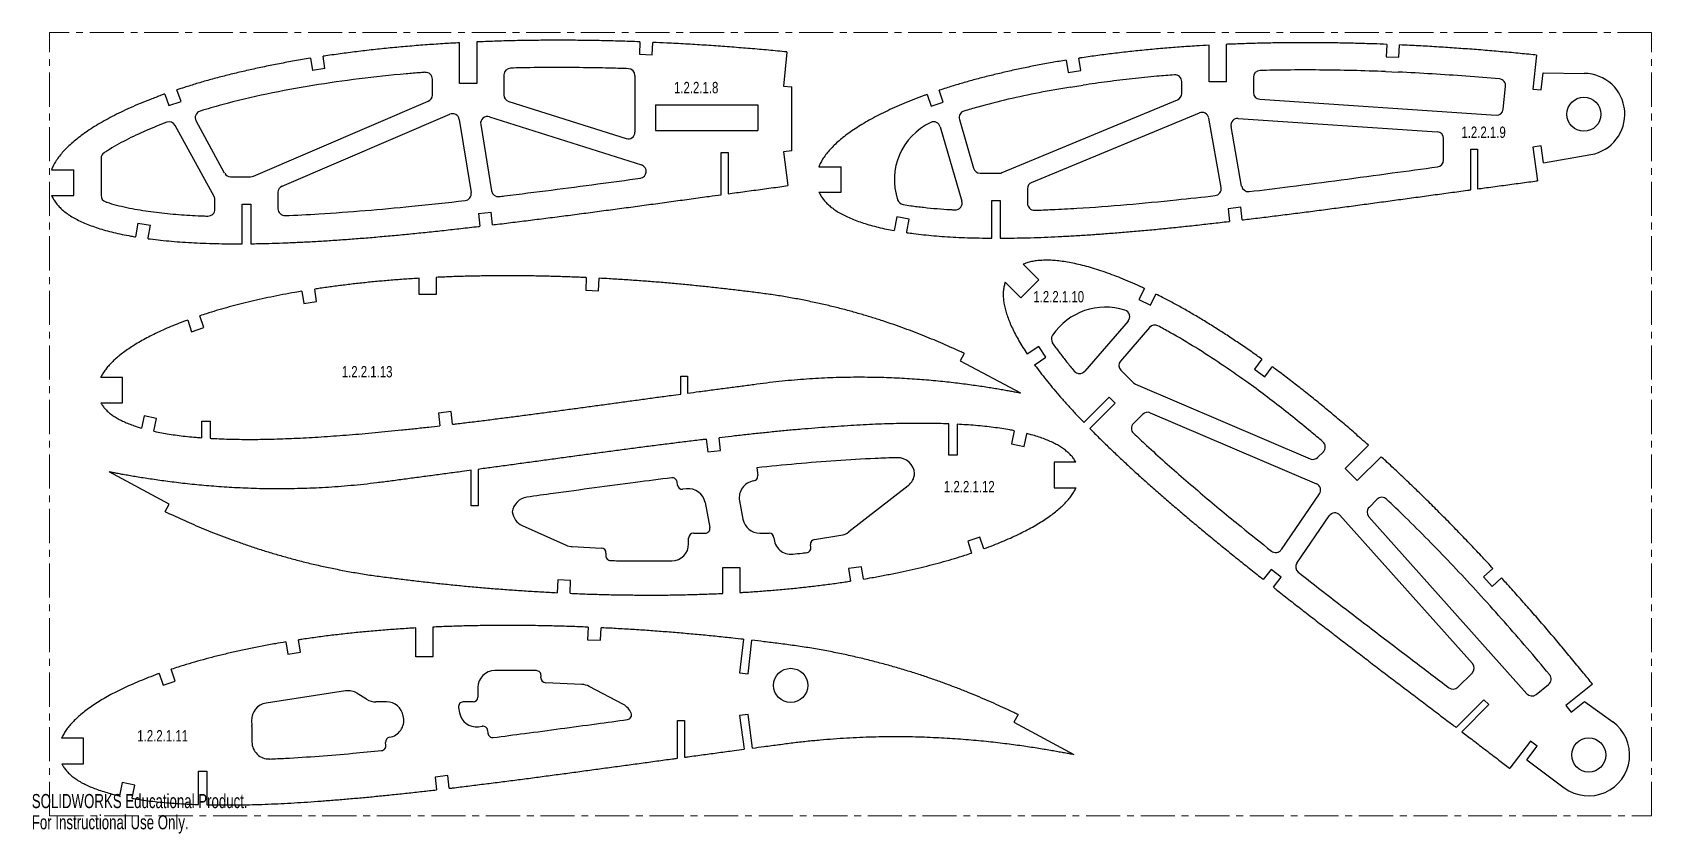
# Model space of a CAD drawing. Header units: inches. Extents: x 0 to 23.8, y 0 to 11.8.
import ezdxf

# ---------------------------------------------------------------- set-up
doc = ezdxf.new("R2010")
doc.units = ezdxf.units.IN
doc.header["$MEASUREMENT"] = 0
doc.linetypes.add('CENTERX2', pattern=[0.8, 0.5, -0.1, 0.1, -0.1])
doc.layers.add('PART_NAMES', color=1, linetype='Continuous')
doc.styles.add('SLDTEXTSTYLE0', font='TXT', dxfattribs={"width": 0.75})
doc.styles.add('SLDTEXTSTYLE1', font='TXT', dxfattribs={"width": 0.7})

msp = doc.modelspace()

# ---------------------------------------------------------------- texts
at = {"color": 7, "linetype": 'Continuous', "char_height": 0.2076, "attachment_point": 1, "style": 'SLDTEXTSTYLE1'}
for s, insert in [('SOLIDWORKS Educational Product.', (0, 0.579)), ('For Instructional Use Only.', (0, 0.268))]:
    msp.add_mtext(s, dxfattribs=dict(at, insert=insert))
at = {"layer": 'PART_NAMES', "char_height": 0.1667, "attachment_point": 1, "style": 'SLDTEXTSTYLE0'}
for s, insert in [('1.2.2.1.8', (9.416, 11.024)), ('1.2.2.1.9', (20.961, 10.369)), ('1.2.2.1.10', (14.685, 7.956)), ('1.2.2.1.13', (4.545, 6.856)), ('1.2.2.1.12', (13.374, 5.17)), ('1.2.2.1.11', (1.547, 1.516))]:
    msp.add_mtext(s, dxfattribs=dict(at, insert=insert))

# ---------------------------------------------------------------- linework, layer by layer
at = {"color": 7, "linetype": 'CENTERX2', "lineweight": 18}
for p, q in [((0.259, 0.259), (0.259, 11.75)), ((23.75, 11.75), (0.259, 11.75)), ((23.75, 0.259), (23.75, 11.75)), ((0.259, 0.259), (23.75, 0.259))]:
    msp.add_line(p, q, dxfattribs=at)
at = {"color": 7, "linetype": 'Continuous', "lineweight": 25}
for p, q in [((4.299, 11.218), (4.272, 11.399)), ((6.273, 11.002), (6.273, 11.597)), ((6.523, 11.609), (6.523, 11.002)), ((8.916, 11.611), (8.908, 11.428)), ((8.908, 11.428), (9.096, 11.42)), ((9.096, 11.42), (9.104, 11.603)), ((11.069, 11.46), (11.02, 10.962)), ((11.069, 11.46), (11.069, 11.463)), ((17.261, 11.024), (17.261, 11.561)), ((17.511, 11.574), (17.511, 11.024)), ((19.866, 11.574), (19.858, 11.392)), ((20.045, 11.384), (20.054, 11.566)), ((22.06, 11.416), (22.008, 10.919)), ((22.06, 11.416), (22.06, 11.417)), ((4.085, 11.37), (4.114, 11.19)), ((4.299, 11.218), (4.114, 11.19)), ((15.167, 11.342), (15.196, 11.162)), ((15.196, 11.162), (15.382, 11.19)), ((15.382, 11.19), (15.354, 11.371)), ((19.85, 11.175), (20.036, 11.167)), ((19.858, 11.392), (20.045, 11.384)), ((5.873, 10.831), (5.873, 11.064)), ((6.523, 11.002), (6.273, 11.002)), ((6.923, 11.126), (6.923, 10.833)), ((8.844, 11.117), (8.844, 10.287)), ((11.02, 10.962), (11.144, 10.95)), ((11.144, 10.014), (11.144, 10.95)), ((15.232, 10.947), (15.414, 10.976)), ((16.861, 10.853), (16.861, 11.027)), ((17.511, 11.024), (17.261, 11.024)), ((17.911, 11.091), (17.911, 10.868)), ((21.575, 10.624), (21.61, 10.957)), ((22.132, 10.906), (22.159, 11.155)), ((22.159, 11.155), (22.763, 11.149)), ((1.952, 10.846), (2.01, 10.675)), ((2.01, 10.675), (2.188, 10.735)), ((2.188, 10.735), (2.129, 10.907)), ((3.249, 9.64), (5.812, 10.739)), ((6.993, 10.737), (8.714, 10.191)), ((9.144, 10.686), (10.644, 10.686)), ((9.144, 10.686), (9.144, 10.311)), ((10.644, 10.686), (10.644, 10.311)), ((13.127, 10.839), (13.185, 10.668)), ((13.185, 10.668), (13.362, 10.728)), ((13.362, 10.728), (13.304, 10.9)), ((14.226, 9.693), (16.799, 10.761)), ((18.004, 10.768), (21.469, 10.534)), ((22.008, 10.919), (22.132, 10.906)), ((2.828, 9.684), (2.408, 10.452)), ((3.671, 9.495), (6.129, 10.549)), ((6.267, 10.473), (6.442, 9.399)), ((6.712, 10.512), (8.939, 9.805)), ((13.601, 10.472), (13.809, 9.757)), ((14.66, 9.549), (17.12, 10.569)), ((17.439, 9.473), (17.257, 10.494)), ((17.689, 10.489), (20.605, 10.292)), ((2.673, 9.341), (2.103, 10.385)), ((6.583, 10.401), (6.741, 9.425)), ((9.144, 10.311), (10.644, 10.311)), ((13.319, 10.366), (13.637, 9.275)), ((17.739, 9.496), (17.584, 10.371)), ((10.11, 9.986), (10.21, 9.986)), ((10.11, 9.369), (10.11, 9.986)), ((10.21, 9.986), (10.21, 9.382)), ((11.144, 10.014), (11.02, 9.997)), ((11.02, 9.997), (11.087, 9.502)), ((20.699, 9.877), (20.699, 10.192)), ((21.099, 10.036), (21.199, 10.036)), ((21.099, 9.441), (21.099, 10.036)), ((21.199, 10.036), (21.199, 9.454)), ((22.132, 10.084), (22.008, 10.068)), ((22.008, 10.068), (22.075, 9.573)), ((22.165, 9.837), (22.132, 10.084)), ((1.015, 9.9), (1.015, 9.358)), ((11.54, 9.78), (11.866, 9.78)), ((11.866, 9.405), (11.866, 9.78)), ((22.165, 9.837), (22.861, 9.958)), ((0.288, 9.733), (0.615, 9.733)), ((0.615, 9.358), (0.615, 9.733)), ((2.916, 9.632), (3.209, 9.632)), ((11.087, 9.502), (11.087, 9.502)), ((13.905, 9.685), (14.187, 9.685)), ((0.289, 9.358), (0.615, 9.358)), ((2.685, 9.156), (2.685, 9.293)), ((3.61, 9.403), (3.61, 9.163)), ((11.542, 9.405), (11.866, 9.405)), ((14.074, 9.285), (14.199, 9.285)), ((14.074, 8.732), (14.074, 9.285)), ((14.199, 9.285), (14.199, 8.731)), ((14.599, 9.456), (14.599, 9.241)), ((3.085, 9.232), (3.21, 9.232)), ((3.085, 8.649), (3.085, 9.232)), ((3.21, 9.232), (3.21, 8.65)), ((6.549, 9.091), (6.735, 9.113)), ((6.549, 9.091), (6.57, 8.906)), ((6.757, 8.928), (6.735, 9.113)), ((12.681, 9.043), (12.645, 8.842)), ((12.865, 9.011), (12.681, 9.043)), ((12.774, 9.227), (12.887, 9.208)), ((17.725, 9.184), (17.539, 9.162)), ((17.539, 9.162), (17.56, 8.977)), ((17.747, 8.999), (17.725, 9.184)), ((1.555, 8.953), (1.521, 8.75)), ((1.555, 8.953), (1.74, 8.922)), ((1.708, 8.734), (1.74, 8.922)), ((12.83, 8.812), (12.832, 8.822)), ((12.832, 8.822), (12.865, 9.011)), ((1.706, 8.723), (1.708, 8.734)), ((14.537, 8.35), (14.766, 8.121)), ((5.679, 7.903), (5.679, 8.143)), ((5.929, 8.156), (5.929, 7.903)), ((8.13, 8.153), (8.122, 7.97)), ((8.309, 7.96), (8.318, 8.144)), ((14.273, 8.084), (14.501, 7.856)), ((14.501, 7.856), (14.766, 8.121)), ((3.96, 7.953), (3.99, 7.773)), ((4.176, 7.802), (4.148, 7.984)), ((5.929, 7.903), (5.679, 7.903)), ((8.122, 7.97), (8.309, 7.96)), ((16.314, 7.993), (16.233, 7.831)), ((16.401, 7.748), (16.483, 7.912)), ((3.99, 7.773), (4.176, 7.802)), ((16.233, 7.831), (16.401, 7.748)), ((2.287, 7.53), (2.344, 7.359)), ((2.344, 7.359), (2.522, 7.419)), ((2.522, 7.419), (2.464, 7.592)), ((16.073, 7.516), (15.438, 6.78)), ((16.389, 7.423), (15.963, 6.929)), ((14.764, 7.142), (14.596, 7.028)), ((14.869, 6.988), (14.764, 7.142)), ((15.027, 7.109), (14.967, 7.195)), ((13.672, 7.041), (13.613, 6.93)), ((13.613, 6.93), (14.497, 6.462)), ((14.711, 6.88), (14.869, 6.988)), ((18.034, 6.958), (17.927, 6.809)), ((1.329, 6.689), (1.01, 6.689)), ((1.329, 6.314), (1.329, 6.689)), ((9.516, 6.709), (9.616, 6.709)), ((9.516, 6.444), (9.516, 6.709)), ((9.616, 6.709), (9.616, 6.458)), ((14.703, 6.874), (14.711, 6.88)), ((15.968, 6.793), (16.151, 6.61)), ((17.927, 6.809), (18.078, 6.698)), ((18.078, 6.698), (18.187, 6.846)), ((16.183, 6.589), (18.743, 5.494)), ((17.95, 6.524), (17.801, 6.633)), ((1.014, 6.314), (1.329, 6.314)), ((6.149, 6.188), (5.963, 6.165)), ((6.171, 6.002), (6.149, 6.188)), ((15.426, 6.029), (15.796, 6.4)), ((15.884, 6.311), (15.513, 5.94)), ((15.796, 6.4), (15.884, 6.311)), ((1.647, 6.126), (1.607, 5.946)), ((1.83, 6.086), (1.647, 6.126)), ((1.789, 5.9), (1.83, 6.086)), ((2.491, 6.046), (2.616, 6.046)), ((2.491, 5.804), (2.491, 6.046)), ((2.616, 6.046), (2.616, 5.796)), ((5.963, 6.165), (5.985, 5.98)), ((13.444, 5.547), (13.444, 6.007)), ((13.569, 6.002), (13.569, 5.547)), ((16.288, 6.149), (16.153, 6.014)), ((16.398, 6.17), (18.836, 5.128)), ((9.89, 5.782), (9.89, 5.782)), ((9.89, 5.782), (9.912, 5.596)), ((10.099, 5.618), (10.077, 5.804)), ((10.077, 5.804), (10.077, 5.804)), ((14.405, 5.904), (14.366, 5.715)), ((14.366, 5.715), (14.549, 5.677)), ((14.406, 5.907), (14.405, 5.904)), ((14.549, 5.677), (14.587, 5.86)), ((14.587, 5.86), (14.589, 5.866)), ((9.912, 5.596), (10.099, 5.618)), ((13.569, 5.547), (13.444, 5.547)), ((18.853, 5.515), (18.937, 5.598)), ((19.257, 5.353), (19.598, 5.694)), ((19.784, 5.526), (19.434, 5.176)), ((2.014, 4.831), (1.133, 5.303)), ((6.444, 4.805), (6.444, 5.327)), ((6.544, 5.34), (6.544, 4.805)), ((10.631, 5.363), (10.645, 5.249)), ((15.308, 5.446), (14.99, 5.446)), ((14.99, 5.446), (14.99, 5.071)), ((19.434, 5.176), (19.257, 5.353)), ((9.467, 5.11), (9.461, 5.155)), ((9.598, 5.055), (9.544, 5.048)), ((12.848, 5.1), (11.98, 4.423)), ((14.99, 5.071), (15.311, 5.071)), ((1.955, 4.721), (2.014, 4.831)), ((6.544, 4.805), (6.444, 4.805)), ((9.874, 4.852), (9.941, 4.486)), ((10.377, 4.879), (10.427, 4.608)), ((18.321, 4.164), (18.879, 4.979)), ((19.725, 4.902), (19.607, 4.783)), ((7.192, 4.517), (7.835, 4.229)), ((18.549, 3.966), (19.023, 4.659)), ((19.18, 4.669), (21.123, 2.491)), ((19.603, 4.646), (21.919, 2.049)), ((9.631, 4.248), (9.631, 4.333)), ((9.701, 4.403), (9.872, 4.403)), ((10.673, 4.403), (10.812, 4.403)), ((11.477, 4.313), (11.864, 4.373)), ((13.899, 4.347), (13.722, 4.287)), ((13.722, 4.287), (13.78, 4.113)), ((13.957, 4.175), (13.899, 4.347)), ((7.925, 4.207), (8.352, 4.186)), ((8.419, 4.113), (8.417, 4.076)), ((11.423, 4.2), (11.418, 4.233)), ((10.131, 3.903), (10.381, 3.903)), ((10.131, 3.521), (10.131, 3.903)), ((10.381, 3.903), (10.381, 3.534)), ((12.163, 3.913), (11.977, 3.884)), ((11.977, 3.884), (12.006, 3.701)), ((12.193, 3.731), (12.163, 3.913)), ((18.172, 3.873), (18.056, 3.726)), ((18.32, 3.757), (18.172, 3.873)), ((21.422, 3.888), (21.285, 3.763)), ((7.713, 3.718), (7.704, 3.531)), ((7.9, 3.708), (7.713, 3.718)), ((7.892, 3.522), (7.9, 3.708)), ((18.204, 3.61), (18.32, 3.757)), ((21.128, 3.617), (21.253, 3.48)), ((21.285, 3.763), (21.412, 3.624)), ((21.412, 3.624), (21.549, 3.749)), ((5.631, 2.589), (5.631, 3.014)), ((5.881, 3.027), (5.881, 2.589)), ((8.158, 3.026), (8.15, 2.842)), ((8.338, 2.833), (8.347, 3.017)), ((3.725, 2.809), (3.755, 2.629)), ((3.755, 2.629), (3.94, 2.657)), ((3.94, 2.657), (3.912, 2.839)), ((8.15, 2.842), (8.338, 2.833)), ((10.433, 2.848), (10.377, 2.354)), ((10.502, 2.341), (10.559, 2.833)), ((2.104, 2.235), (2.046, 2.408)), ((5.881, 2.589), (5.631, 2.589)), ((1.869, 2.346), (1.926, 2.175)), ((1.926, 2.175), (2.104, 2.235)), ((6.541, 2.14), (6.541, 1.999)), ((7.466, 2.284), (7.467, 2.315)), ((8.066, 2.185), (7.532, 2.211)), ((8.675, 1.89), (8.17, 2.157)), ((10.377, 2.354), (10.502, 2.341)), ((20.911, 2.145), (21.119, 2.353)), ((22.056, 2.038), (22.24, 2.186)), ((22.883, 2.19), (22.493, 1.876)), ((22.883, 2.19), (22.883, 2.19)), ((4.6, 2.091), (3.435, 1.913)), ((4.909, 1.968), (4.771, 2.055)), ((5.201, 1.929), (5.043, 1.929)), ((6.471, 1.929), (6.327, 1.929)), ((20.885, 1.554), (21.292, 1.961)), ((21.292, 1.961), (21.363, 1.89)), ((22.572, 1.779), (22.767, 1.935)), ((22.767, 1.935), (23.179, 1.637)), ((5.451, 1.701), (5.447, 1.723)), ((6.258, 1.847), (6.272, 1.771)), ((10.502, 1.747), (10.378, 1.731)), ((10.378, 1.731), (10.444, 1.236)), ((10.568, 1.252), (10.502, 1.747)), ((14.46, 1.743), (14.4, 1.633)), ((21.363, 1.89), (20.965, 1.492)), ((22.493, 1.876), (22.572, 1.779)), ((3.223, 1.65), (3.228, 1.582)), ((3.228, 1.567), (3.228, 1.342)), ((6.547, 1.566), (6.606, 1.573)), ((6.684, 1.511), (6.689, 1.469)), ((9.468, 1.659), (9.568, 1.659)), ((9.468, 1.104), (9.468, 1.659)), ((9.568, 1.659), (9.568, 1.118)), ((14.4, 1.633), (15.28, 1.159)), ((0.76, 1.397), (0.437, 1.397)), ((0.76, 1.022), (0.76, 1.397)), ((5.193, 1.294), (5.188, 1.334)), ((21.972, 1.354), (21.669, 0.957)), ((21.92, 1.08), (22.071, 1.278)), ((22.071, 1.278), (21.972, 1.354)), ((0.44, 1.022), (0.76, 1.022)), ((21.668, 0.957), (21.669, 0.957)), ((21.92, 1.08), (22.469, 0.67)), ((1.325, 0.747), (1.287, 0.552)), ((1.509, 0.71), (1.325, 0.747)), ((2.443, 0.914), (2.568, 0.914)), ((2.443, 0.424), (2.443, 0.914)), ((2.568, 0.914), (2.568, 0.421)), ((6.098, 0.848), (5.912, 0.826)), ((5.912, 0.826), (5.933, 0.64)), ((6.12, 0.662), (6.098, 0.848)), ((1.47, 0.515), (1.472, 0.522)), ((1.472, 0.522), (1.509, 0.71))]:
    msp.add_line(p, q, dxfattribs=at)
for centre in [(22.757, 10.549), (11.127, 2.172), (22.828, 1.151)]:
    msp.add_circle(centre, 0.25, dxfattribs=at)
for centre, radius, start, end in [((5.773, 11.064), 0.1, 0, 94.3501), ((7.023, 11.126), 0.1, 91.4241, 180), ((8.744, 11.117), 0.1, 0, 88.0838), ((18.011, 11.091), 0.1, 91.4078, 180), ((19.846, 11.075), 0.1, 87.5699, 87.7376), ((20.031, 11.067), 0.1, 87.4034, 87.5699), ((15.247, 10.849), 0.1, 98.9164, 99.2498), ((15.429, 10.877), 0.1, 98.5864, 98.9164), ((16.761, 11.027), 0.1, 0, 94.4715), ((21.51, 10.967), 0.1, 354.0757, 84.9246), ((22.757, 10.549), 0.6, 279.922, 89.4734), ((5.773, 10.831), 0.1, 293.2145, 0), ((7.023, 10.833), 0.1, 180, 252.3986), ((16.761, 10.853), 0.1, 292.5326, 0), ((18.011, 10.868), 0.1, 180, 266.1433), ((2.496, 10.5), 0.1, 106.9846, 208.6534), ((6.168, 10.457), 0.1, 9.2411, 113.2145), ((6.681, 10.417), 0.1, 72.3986, 189.2411), ((13.697, 10.5), 0.1, 106.7599, 196.2499), ((17.158, 10.477), 0.1, 10.1017, 112.5326), ((17.682, 10.389), 0.1, 86.1433, 190.1017), ((21.476, 10.634), 0.1, 266.1433, 354.0757), ((2.015, 10.337), 0.1, 28.6534, 110.5308), ((8.744, 10.287), 0.1, 252.3986, 0), ((13.575, 9.589), 0.928, 115.1478, 198.5542), ((13.223, 10.338), 0.1, 16.2499, 115.1478), ((20.599, 10.192), 0.1, 0, 86.1433), ((1.115, 9.9), 0.1, 123.6044, 180), ((8.909, 9.71), 0.1, 277.7078, 72.3986), ((13.905, 9.785), 0.1, 196.2499, 270), ((20.599, 9.877), 0.1, 277.7726, 0), ((2.916, 9.732), 0.1, 208.6534, 270), ((3.209, 9.732), 0.1, 270, 293.2145), ((14.187, 9.785), 0.1, 270, 292.5326), ((14.699, 9.456), 0.1, 112.5326, 180), ((1.115, 9.358), 0.1, 180, 251.8745), ((2.585, 9.293), 0.1, 0, 28.6534), ((3.71, 9.403), 0.1, 113.2145, 180), ((6.343, 9.383), 0.1, 276.5159, 9.2411), ((6.84, 9.441), 0.1, 189.2411, 276.9015), ((12.79, 9.325), 0.1, 198.5542, 260.7898), ((13.541, 9.247), 0.1, 266.9391, 16.2499), ((17.34, 9.455), 0.1, 276.5074, 10.1017), ((17.838, 9.514), 0.1, 190.1017, 276.9072), ((2.585, 9.156), 0.1, 268.0807, 0), ((3.71, 9.163), 0.1, 180, 272.2376), ((14.699, 9.241), 0.1, 180, 271.8749), ((15.744, 6.781), 0.939, 72.413, 145.8484), ((15.998, 7.582), 0.1, 319.2106, 72.413), ((16.465, 7.358), 0.1, 61.8131, 139.2106), ((15.049, 7.253), 0.1, 145.8484, 214.8592), ((16.039, 6.864), 0.1, 139.2106, 225), ((15.362, 6.845), 0.1, 220.0265, 319.2106), ((16.222, 6.681), 0.1, 225, 246.8439), ((17.742, 6.552), 0.1, 53.9821, 54.3312), ((17.891, 6.444), 0.1, 53.6369, 53.9821), ((16.359, 6.078), 0.1, 66.8439, 135), ((16.223, 5.943), 0.1, 135, 226.4354), ((18.866, 5.669), 0.1, 315, 49.6241), ((12.694, 5.261), 0.25, 4.1146, 91.3699), ((18.783, 5.586), 0.1, 246.8439, 315), ((10.575, 5.241), 0.07, 278.583, 6.6053), ((12.694, 5.297), 0.25, 307.9617, 355.8854), ((9.392, 5.147), 0.07, 6.7736, 97.1972), ((9.536, 5.118), 0.07, 186.7736, 276.7736), ((9.628, 4.807), 0.25, 10.4287, 96.7736), ((10.623, 4.925), 0.25, 98.583, 190.4287), ((18.797, 5.036), 0.1, 325.5897, 66.8439), ((7.294, 4.686), 0.25, 97.7745, 173.16), ((19.677, 4.713), 0.1, 135, 221.7273), ((19.796, 4.831), 0.1, 46.4132, 135), ((7.294, 4.745), 0.25, 186.84, 245.883), ((10.673, 4.653), 0.25, 190.4287, 270), ((19.106, 4.602), 0.1, 41.7273, 145.5897), ((9.701, 4.333), 0.07, 90, 180), ((9.872, 4.473), 0.07, 270, 10.4287), ((10.812, 4.333), 0.07, 2.2568, 90), ((11.131, 4.346), 0.25, 182.2568, 275.8568), ((11.487, 4.244), 0.07, 98.7163, 188.7162), ((11.826, 4.62), 0.25, 278.7163, 307.9617), ((7.937, 4.457), 0.25, 245.883, 267.1062), ((8.349, 4.116), 0.07, 357.4628, 87.1062), ((8.487, 4.073), 0.07, 177.4628, 268.7109), ((9.381, 4.248), 0.25, 270.7845, 0), ((11.354, 4.189), 0.07, 276.5696, 8.7162), ((18.238, 4.22), 0.1, 231.4828, 325.5897), ((18.631, 3.91), 0.1, 145.5897, 231.9036), ((21.054, 3.549), 0.1, 42.5002, 42.6742), ((21.179, 3.412), 0.1, 42.3274, 42.5002), ((6.791, 2.14), 0.25, 90.4336, 180), ((7.397, 2.318), 0.07, 357.5317, 89.0822), ((21.048, 2.424), 0.1, 315, 41.7273), ((7.536, 2.281), 0.07, 177.5317, 267.2077), ((8.054, 1.936), 0.25, 62.1497, 87.2077), ((20.84, 2.216), 0.1, 232.7761, 315), ((22.177, 2.264), 0.1, 308.8317, 39.6924), ((3.473, 1.666), 0.25, 98.6861, 183.4922), ((4.638, 1.844), 0.25, 57.7971, 98.6861), ((5.043, 2.179), 0.25, 237.7971, 270), ((5.201, 1.679), 0.25, 9.952, 90), ((6.327, 1.859), 0.07, 90, 189.952), ((6.471, 1.999), 0.07, 270, 0), ((21.993, 2.116), 0.1, 221.7273, 308.8317), ((5.205, 1.658), 0.25, 279.4959, 9.952), ((6.518, 1.814), 0.25, 189.952, 276.7673), ((8.558, 1.669), 0.25, 23.0113, 62.1497), ((8.724, 1.74), 0.07, 277.7736, 23.0113), ((2.978, 1.567), 0.25, 0, 3.4922), ((6.614, 1.503), 0.07, 6.7673, 96.7673), ((6.758, 1.477), 0.07, 186.7673, 277.2809), ((22.828, 1.151), 0.6, 233.276, 54.1694), ((3.478, 1.342), 0.25, 180, 272.3987), ((5.123, 1.286), 0.07, 275.8011, 6.6145), ((5.258, 1.342), 0.07, 99.4959, 186.6145)]:
    msp.add_arc(centre, radius, start, end, dxfattribs=at)
for points, knots in [([(8.916, 11.611), (8.865, 11.613), (8.722, 11.618), (8.488, 11.625), (8.214, 11.631), (7.94, 11.634), (7.666, 11.635), (7.394, 11.633), (7.123, 11.629), (6.854, 11.622), (6.654, 11.615), (6.544, 11.61), (6.523, 11.609)], [0.4859752, 0.4859752, 0.4859752, 0.4859752, 0.4943697, 0.5094578, 0.5245323, 0.5395793, 0.554583, 0.5695295, 0.5844034, 0.599191, 0.6138768, 0.6173314, 0.6173314, 0.6173314, 0.6173314]), ([(6.273, 11.597), (6.201, 11.593), (6.043, 11.584), (5.799, 11.568), (5.542, 11.548), (5.289, 11.525), (5.039, 11.499), (4.793, 11.471), (4.551, 11.44), (4.378, 11.415), (4.285, 11.401), (4.272, 11.399)], [0.6310676, 0.6310676, 0.6310676, 0.6310676, 0.6428887, 0.6571861, 0.6713255, 0.685294, 0.6990781, 0.7126651, 0.7260426, 0.7391977, 0.7414804, 0.7414804, 0.7414804, 0.7414804]), ([(11.069, 11.463), (11.024, 11.468), (10.89, 11.48), (10.667, 11.501), (10.399, 11.523), (10.129, 11.544), (9.858, 11.563), (9.585, 11.579), (9.334, 11.593), (9.173, 11.6), (9.104, 11.603)], [0.3674973, 0.3674973, 0.3674973, 0.3674973, 0.3749827, 0.3896405, 0.4044033, 0.4192566, 0.4341867, 0.4491773, 0.4642148, 0.4756266, 0.4756266, 0.4756266, 0.4756266]), ([(17.261, 11.561), (17.2, 11.558), (17.055, 11.55), (16.829, 11.534), (16.582, 11.515), (16.339, 11.493), (16.099, 11.468), (15.863, 11.441), (15.631, 11.411), (15.462, 11.388), (15.37, 11.374), (15.354, 11.371)], [0.6323676, 0.6323676, 0.6323676, 0.6323676, 0.6428887, 0.6571861, 0.6713255, 0.685294, 0.6990781, 0.7126651, 0.7260426, 0.7391977, 0.741936, 0.741936, 0.741936, 0.741936]), ([(19.866, 11.574), (19.802, 11.577), (19.65, 11.582), (19.411, 11.589), (19.147, 11.595), (18.884, 11.598), (18.622, 11.599), (18.36, 11.597), (18.1, 11.593), (17.842, 11.586), (17.645, 11.579), (17.536, 11.575), (17.511, 11.574)], [0.4834589, 0.4834589, 0.4834589, 0.4834589, 0.4943697, 0.5094578, 0.5245323, 0.5395793, 0.554583, 0.5695295, 0.5844034, 0.599191, 0.6138768, 0.6180618, 0.6180618, 0.6180618, 0.6180618]), ([(22.06, 11.417), (22.044, 11.418), (21.944, 11.429), (21.758, 11.447), (21.503, 11.47), (21.246, 11.492), (20.987, 11.511), (20.726, 11.529), (20.464, 11.546), (20.24, 11.558), (20.103, 11.564), (20.054, 11.566)], [0.3577176, 0.3577176, 0.3577176, 0.3577176, 0.3604439, 0.3749827, 0.3896405, 0.4044033, 0.4192566, 0.4341867, 0.4491773, 0.4642148, 0.4726798, 0.4726798, 0.4726798, 0.4726798]), ([(4.085, 11.37), (4.083, 11.37), (4.006, 11.357), (3.854, 11.332), (3.631, 11.291), (3.414, 11.247), (3.203, 11.202), (2.997, 11.154), (2.798, 11.104), (2.605, 11.053), (2.419, 10.999), (2.261, 10.95), (2.165, 10.919), (2.129, 10.907)], [0.7518517, 0.7518517, 0.7518517, 0.7518517, 0.7521176, 0.764792, 0.7772082, 0.7893557, 0.801224, 0.8128037, 0.8240829, 0.8350546, 0.8457096, 0.8560379, 0.8622589, 0.8622589, 0.8622589, 0.8622589]), ([(5.765, 11.164), (5.744, 11.162), (5.651, 11.155), (5.329, 11.128), (4.801, 11.072), (4.12, 10.975), (3.446, 10.851), (2.895, 10.72), (2.572, 10.627), (2.467, 10.595)], [0.660651, 0.660651, 0.660651, 0.660651, 0.6642746, 0.6762491, 0.7148452, 0.7534413, 0.7920375, 0.8306336, 0.8495345, 0.8495345, 0.8495345, 0.8495345]), ([(8.747, 11.217), (8.664, 11.22), (8.465, 11.226), (7.944, 11.236), (7.452, 11.236), (7.076, 11.227), (7.02, 11.226)], [0.49448578, 0.49448578, 0.49448578, 0.49448578, 0.50841099, 0.52770905, 0.5813322, 0.59055691, 0.59055691, 0.59055691, 0.59055691]), ([(15.167, 11.342), (15.098, 11.331), (14.957, 11.307), (14.747, 11.268), (14.539, 11.227), (14.336, 11.183), (14.139, 11.137), (13.947, 11.089), (13.762, 11.04), (13.583, 10.988), (13.431, 10.942), (13.339, 10.911), (13.304, 10.9)], [0.752749, 0.752749, 0.752749, 0.752749, 0.764792, 0.7772082, 0.7893557, 0.801224, 0.8128037, 0.8240829, 0.8350546, 0.8457096, 0.8560379, 0.8623241, 0.8623241, 0.8623241, 0.8623241]), ([(19.85, 11.175), (19.688, 11.181), (19.365, 11.191), (18.88, 11.199), (18.428, 11.199), (18.137, 11.194), (18.009, 11.19)], [0.4834673, 0.4834673, 0.4834673, 0.4834673, 0.5115528, 0.5396467, 0.5677406, 0.5901721, 0.5901721, 0.5901721, 0.5901721]), ([(21.519, 11.067), (21.355, 11.081), (21.027, 11.108), (20.532, 11.142), (20.201, 11.159), (20.036, 11.167)], [0.38671721, 0.38671721, 0.38671721, 0.38671721, 0.41519871, 0.44393925, 0.47267138, 0.47267138, 0.47267138, 0.47267138]), ([(15.231, 10.947), (15.078, 10.922), (14.771, 10.868), (14.317, 10.771), (13.949, 10.678), (13.735, 10.616), (13.668, 10.596)], [0.7527661, 0.7527661, 0.7527661, 0.7527661, 0.78014278, 0.80753656, 0.83493034, 0.84742159, 0.84742159, 0.84742159, 0.84742159]), ([(16.753, 11.127), (16.668, 11.12), (16.462, 11.103), (16.135, 11.07), (15.773, 11.027), (15.534, 10.994), (15.414, 10.976)], [0.66324199, 0.66324199, 0.66324199, 0.66324199, 0.6781932, 0.69944078, 0.72068837, 0.74191908, 0.74191908, 0.74191908, 0.74191908]), ([(1.952, 10.846), (1.934, 10.84), (1.863, 10.814), (1.741, 10.768), (1.59, 10.707), (1.446, 10.645), (1.31, 10.581), (1.182, 10.517), (1.061, 10.452), (0.949, 10.387), (0.845, 10.321), (0.749, 10.255), (0.661, 10.188), (0.581, 10.121), (0.51, 10.055), (0.448, 9.988), (0.394, 9.921), (0.348, 9.855), (0.313, 9.793), (0.295, 9.752), (0.288, 9.733)], [0.8725497, 0.8725497, 0.8725497, 0.8725497, 0.8756888, 0.8849977, 0.8939534, 0.9025529, 0.9107894, 0.9186607, 0.9261663, 0.9333026, 0.9400712, 0.9464748, 0.9525175, 0.9582048, 0.9635467, 0.9685566, 0.9732499, 0.977651, 0.981787, 0.9850181, 0.9850181, 0.9850181, 0.9850181]), ([(13.127, 10.839), (13.112, 10.833), (13.047, 10.81), (12.932, 10.767), (12.787, 10.708), (12.649, 10.648), (12.518, 10.587), (12.395, 10.526), (12.28, 10.463), (12.172, 10.401), (12.072, 10.337), (11.979, 10.273), (11.895, 10.21), (11.819, 10.146), (11.751, 10.081), (11.69, 10.017), (11.639, 9.954), (11.595, 9.89), (11.562, 9.832), (11.546, 9.795), (11.54, 9.78)], [0.8730413, 0.8730413, 0.8730413, 0.8730413, 0.8756888, 0.8849977, 0.8939534, 0.9025529, 0.9107894, 0.9186607, 0.9261663, 0.9333026, 0.9400712, 0.9464748, 0.9525175, 0.9582048, 0.9635467, 0.9685566, 0.9732499, 0.977651, 0.981787, 0.984558, 0.984558, 0.984558, 0.984558]), ([(1.98, 10.431), (1.929, 10.412), (1.776, 10.352), (1.525, 10.244), (1.286, 10.122), (1.135, 10.031), (1.076, 9.993), (1.06, 9.983)], [0.87909879, 0.87909879, 0.87909879, 0.87909879, 0.88852778, 0.90782584, 0.9271239, 0.93677293, 0.9403743, 0.9403743, 0.9403743, 0.9403743]), ([(17.85, 9.414), (18.049, 9.439), (18.498, 9.495), (19.198, 9.586), (19.919, 9.683), (20.391, 9.748), (20.612, 9.778)], [0.3971576, 0.3971576, 0.3971576, 0.3971576, 0.4332361, 0.4783769, 0.5235177, 0.563458, 0.563458, 0.563458, 0.563458]), ([(6.852, 9.342), (6.879, 9.345), (7.361, 9.404), (8.051, 9.493), (8.714, 9.583), (8.923, 9.611)], [0.3964451, 0.3964451, 0.3964451, 0.3964451, 0.4011457, 0.480098, 0.5161736, 0.5161736, 0.5161736, 0.5161736]), ([(10.21, 9.382), (10.292, 9.394), (10.459, 9.416), (10.712, 9.451), (10.923, 9.479), (11.048, 9.496), (11.087, 9.502)], [0.58741252, 0.58741252, 0.58741252, 0.58741252, 0.60148452, 0.61642433, 0.63126942, 0.63800126, 0.63800126, 0.63800126, 0.63800126]), ([(21.199, 9.454), (21.232, 9.459), (21.348, 9.475), (21.547, 9.502), (21.794, 9.535), (21.97, 9.559), (22.063, 9.571), (22.075, 9.573)], [0.59546283, 0.59546283, 0.59546283, 0.59546283, 0.60148452, 0.61642433, 0.63126942, 0.64600652, 0.64812647, 0.64812647, 0.64812647, 0.64812647]), ([(0.289, 9.358), (0.292, 9.354), (0.303, 9.329), (0.327, 9.285), (0.367, 9.23), (0.415, 9.177), (0.471, 9.127), (0.535, 9.079), (0.608, 9.034), (0.687, 8.991), (0.775, 8.951), (0.87, 8.913), (0.973, 8.878), (1.083, 8.845), (1.2, 8.814), (1.325, 8.786), (1.433, 8.766), (1.499, 8.754), (1.521, 8.75)], [0.00638464, 0.00638464, 0.00638464, 0.00638464, 0.00729323, 0.01102814, 0.01490108, 0.01896327, 0.02325848, 0.02782063, 0.03267908, 0.03785316, 0.04336187, 0.04921468, 0.05542235, 0.06198879, 0.06891804, 0.07621116, 0.08386839, 0.08776938, 0.08776938, 0.08776938, 0.08776938]), ([(1.084, 9.263), (1.089, 9.261), (1.14, 9.245), (1.289, 9.202), (1.546, 9.148), (1.866, 9.104), (2.191, 9.074), (2.431, 9.061), (2.561, 9.056), (2.582, 9.056)], [0.05474965, 0.05474965, 0.05474965, 0.05474965, 0.05572978, 0.0655988, 0.08533686, 0.10507491, 0.12481297, 0.14418822, 0.14794482, 0.14794482, 0.14794482, 0.14794482]), ([(3.714, 9.063), (3.879, 9.069), (4.271, 9.089), (4.889, 9.135), (5.604, 9.201), (6.093, 9.254), (6.354, 9.283)], [0.2143737, 0.2143737, 0.2143737, 0.2143737, 0.2432413, 0.2827174, 0.3221935, 0.36763, 0.36763, 0.36763, 0.36763]), ([(6.757, 8.928), (6.771, 8.929), (6.87, 8.941), (7.055, 8.964), (7.312, 8.996), (7.571, 9.028), (7.832, 9.062), (8.093, 9.096), (8.355, 9.131), (8.618, 9.166), (8.881, 9.201), (9.144, 9.237), (9.408, 9.273), (9.67, 9.309), (9.904, 9.341), (10.051, 9.361), (10.11, 9.369)], [0.3882021, 0.3882021, 0.3882021, 0.3882021, 0.3905972, 0.4053326, 0.4201748, 0.4351095, 0.4501243, 0.4652031, 0.4803332, 0.4955006, 0.5106898, 0.5258873, 0.5410783, 0.5562472, 0.5713818, 0.5816404, 0.5816404, 0.5816404, 0.5816404]), ([(11.542, 9.405), (11.543, 9.403), (11.553, 9.382), (11.574, 9.343), (11.613, 9.29), (11.659, 9.239), (11.713, 9.191), (11.775, 9.145), (11.844, 9.102), (11.921, 9.06), (12.005, 9.022), (12.096, 8.985), (12.195, 8.951), (12.3, 8.92), (12.413, 8.89), (12.529, 8.864), (12.607, 8.849), (12.645, 8.842)], [0.00686773, 0.00686773, 0.00686773, 0.00686773, 0.00729323, 0.01102814, 0.01490108, 0.01896327, 0.02325848, 0.02782063, 0.03267908, 0.03785316, 0.04336187, 0.04921468, 0.05542235, 0.06198879, 0.06891804, 0.07621116, 0.08317248, 0.08317248, 0.08317248, 0.08317248]), ([(14.702, 9.141), (14.788, 9.144), (14.995, 9.152), (15.446, 9.176), (16.053, 9.222), (16.729, 9.287), (17.162, 9.334), (17.352, 9.356)], [0.2067958, 0.2067958, 0.2067958, 0.2067958, 0.2225637, 0.2446123, 0.2887096, 0.3328069, 0.3671108, 0.3671108, 0.3671108, 0.3671108]), ([(17.747, 8.999), (17.761, 9.001), (17.857, 9.012), (18.035, 9.034), (18.282, 9.065), (18.531, 9.096), (18.781, 9.128), (19.032, 9.161), (19.283, 9.194), (19.536, 9.228), (19.788, 9.262), (20.041, 9.296), (20.294, 9.331), (20.546, 9.365), (20.798, 9.4), (20.982, 9.425), (21.082, 9.438), (21.099, 9.441)], [0.3880953, 0.3880953, 0.3880953, 0.3880953, 0.3905972, 0.4053326, 0.4201748, 0.4351095, 0.4501243, 0.4652031, 0.4803332, 0.4955006, 0.5106898, 0.5258873, 0.5410783, 0.5562472, 0.5713818, 0.586466, 0.5894517, 0.5894517, 0.5894517, 0.5894517]), ([(12.887, 9.208), (12.951, 9.199), (13.08, 9.183), (13.274, 9.164), (13.414, 9.154), (13.501, 9.149), (13.524, 9.148), (13.536, 9.147)], [0.0943132, 0.0943132, 0.0943132, 0.0943132, 0.1066897, 0.1190662, 0.13099183, 0.13312972, 0.13526762, 0.13526762, 0.13526762, 0.13526762]), ([(3.21, 8.65), (3.247, 8.65), (3.352, 8.652), (3.526, 8.656), (3.735, 8.663), (3.948, 8.673), (4.166, 8.684), (4.388, 8.698), (4.614, 8.714), (4.844, 8.731), (5.077, 8.751), (5.315, 8.772), (5.555, 8.795), (5.799, 8.82), (6.045, 8.846), (6.294, 8.874), (6.469, 8.894), (6.562, 8.905), (6.57, 8.906)], [0.1846513, 0.1846513, 0.1846513, 0.1846513, 0.1909774, 0.202627, 0.2145605, 0.2267672, 0.2392364, 0.251959, 0.2649239, 0.2781197, 0.291536, 0.3051603, 0.3189807, 0.3329855, 0.3471628, 0.3614986, 0.3759807, 0.3774589, 0.3774589, 0.3774589, 0.3774589]), ([(12.83, 8.812), (12.863, 8.808), (12.944, 8.797), (13.077, 8.781), (13.228, 8.767), (13.386, 8.755), (13.55, 8.745), (13.719, 8.738), (13.894, 8.734), (14.013, 8.732), (14.073, 8.732), (14.074, 8.732)], [0.0943132, 0.0943132, 0.0943132, 0.0943132, 0.10026591, 0.10899987, 0.11808453, 0.12751484, 0.13728527, 0.14738792, 0.15781648, 0.16856347, 0.16859705, 0.16859705, 0.16859705, 0.16859705]), ([(14.199, 8.731), (14.219, 8.732), (14.302, 8.732), (14.451, 8.734), (14.647, 8.738), (14.847, 8.745), (15.051, 8.754), (15.26, 8.766), (15.474, 8.779), (15.691, 8.794), (15.911, 8.811), (16.136, 8.83), (16.364, 8.85), (16.595, 8.872), (16.828, 8.896), (17.065, 8.921), (17.304, 8.948), (17.47, 8.967), (17.555, 8.977), (17.56, 8.977)], [0.1760421, 0.1760421, 0.1760421, 0.1760421, 0.1796191, 0.1909774, 0.202627, 0.2145605, 0.2267672, 0.2392364, 0.251959, 0.2649239, 0.2781197, 0.291536, 0.3051603, 0.3189807, 0.3329855, 0.3471628, 0.3614986, 0.3759807, 0.3769041, 0.3769041, 0.3769041, 0.3769041]), ([(1.706, 8.723), (1.717, 8.722), (1.778, 8.714), (1.891, 8.701), (2.049, 8.686), (2.214, 8.673), (2.384, 8.663), (2.561, 8.656), (2.743, 8.651), (2.919, 8.649), (3.033, 8.649), (3.085, 8.649)], [0.09845564, 0.09845564, 0.09845564, 0.09845564, 0.10026591, 0.10899987, 0.11808453, 0.12751484, 0.13728527, 0.14738792, 0.15781648, 0.16856347, 0.17750213, 0.17750213, 0.17750213, 0.17750213]), ([(16.314, 7.993), (16.304, 7.998), (16.247, 8.025), (16.144, 8.071), (16.005, 8.13), (15.871, 8.183), (15.741, 8.231), (15.616, 8.272), (15.495, 8.309), (15.379, 8.339), (15.268, 8.364), (15.162, 8.384), (15.061, 8.397), (14.966, 8.406), (14.876, 8.409), (14.792, 8.406), (14.714, 8.398), (14.641, 8.384), (14.582, 8.368), (14.548, 8.355), (14.537, 8.35)], [0.87374, 0.87374, 0.87374, 0.87374, 0.8756888, 0.8849977, 0.8939534, 0.9025529, 0.9107894, 0.9186607, 0.9261663, 0.9333026, 0.9400712, 0.9464748, 0.9525175, 0.9582048, 0.9635467, 0.9685566, 0.9732499, 0.977651, 0.981787, 0.9840804, 0.9840804, 0.9840804, 0.9840804]), ([(5.679, 8.143), (5.663, 8.142), (5.578, 8.137), (5.423, 8.126), (5.217, 8.11), (5.013, 8.092), (4.813, 8.071), (4.615, 8.048), (4.421, 8.023), (4.265, 8.002), (4.175, 7.988), (4.148, 7.984)], [0.6396753, 0.6396753, 0.6396753, 0.6396753, 0.6428887, 0.6571861, 0.6713255, 0.685294, 0.6990781, 0.7126651, 0.7260426, 0.7391977, 0.7448033, 0.7448033, 0.7448033, 0.7448033]), ([(8.13, 8.153), (8.095, 8.154), (7.987, 8.159), (7.806, 8.166), (7.585, 8.172), (7.364, 8.177), (7.144, 8.18), (6.924, 8.18), (6.705, 8.179), (6.488, 8.175), (6.271, 8.17), (6.085, 8.163), (5.971, 8.158), (5.929, 8.156)], [0.4722047, 0.4722047, 0.4722047, 0.4722047, 0.479284, 0.4943697, 0.5094578, 0.5245323, 0.5395793, 0.554583, 0.5695295, 0.5844034, 0.599191, 0.6138768, 0.6225796, 0.6225796, 0.6225796, 0.6225796]), ([(13.672, 7.041), (13.651, 7.05), (13.59, 7.079), (13.487, 7.126), (13.36, 7.182), (13.227, 7.239), (13.088, 7.296), (12.943, 7.352), (12.793, 7.409), (12.637, 7.464), (12.475, 7.519), (12.308, 7.572), (12.136, 7.623), (11.959, 7.673), (11.777, 7.72), (11.589, 7.764), (11.397, 7.806), (11.2, 7.845), (10.999, 7.88), (10.794, 7.911), (10.589, 7.937), (10.383, 7.963), (10.178, 7.987), (9.971, 8.01), (9.761, 8.032), (9.549, 8.053), (9.336, 8.072), (9.12, 8.091), (8.904, 8.107), (8.686, 8.122), (8.49, 8.134), (8.368, 8.141), (8.318, 8.144)], [0.0834238, 0.0834238, 0.0834238, 0.0834238, 0.0880629, 0.0971758, 0.1066781, 0.1165616, 0.1268143, 0.1374283, 0.1483936, 0.1596998, 0.1713381, 0.1832977, 0.1955696, 0.2081436, 0.2210116, 0.2341618, 0.2475875, 0.2612768, 0.2752227, 0.2894141, 0.3037712, 0.3176892, 0.3317841, 0.3460397, 0.3604439, 0.3749827, 0.3896405, 0.4044033, 0.4192566, 0.4341867, 0.4491773, 0.459316, 0.459316, 0.459316, 0.459316]), ([(14.273, 8.084), (14.266, 8.065), (14.255, 8.026), (14.245, 7.965), (14.242, 7.899), (14.246, 7.829), (14.257, 7.756), (14.275, 7.68), (14.299, 7.6), (14.329, 7.517), (14.367, 7.43), (14.411, 7.34), (14.461, 7.247), (14.518, 7.15), (14.564, 7.077), (14.591, 7.036), (14.596, 7.028)], [0.00738535, 0.00738535, 0.00738535, 0.00738535, 0.01102814, 0.01490108, 0.01896327, 0.02325848, 0.02782063, 0.03267908, 0.03785316, 0.04336187, 0.04921468, 0.05542235, 0.06198879, 0.06891804, 0.07621116, 0.07807755, 0.07807755, 0.07807755, 0.07807755]), ([(3.96, 7.953), (3.926, 7.948), (3.833, 7.932), (3.681, 7.904), (3.507, 7.869), (3.337, 7.832), (3.172, 7.794), (3.012, 7.754), (2.857, 7.712), (2.707, 7.669), (2.576, 7.629), (2.496, 7.603), (2.464, 7.592)], [0.7577815, 0.7577815, 0.7577815, 0.7577815, 0.764792, 0.7772082, 0.7893557, 0.801224, 0.8128037, 0.8240829, 0.8350546, 0.8457096, 0.8560379, 0.8629666, 0.8629666, 0.8629666, 0.8629666]), ([(18.034, 6.958), (17.985, 6.993), (17.879, 7.068), (17.716, 7.18), (17.547, 7.293), (17.379, 7.401), (17.214, 7.504), (17.052, 7.602), (16.892, 7.694), (16.736, 7.78), (16.6, 7.852), (16.515, 7.895), (16.483, 7.912)], [0.7540522, 0.7540522, 0.7540522, 0.7540522, 0.764792, 0.7772082, 0.7893557, 0.801224, 0.8128037, 0.8240829, 0.8350546, 0.8457096, 0.8560379, 0.862576, 0.862576, 0.862576, 0.862576]), ([(2.287, 7.53), (2.245, 7.515), (2.162, 7.484), (2.041, 7.435), (1.925, 7.385), (1.816, 7.334), (1.713, 7.282), (1.616, 7.23), (1.526, 7.177), (1.442, 7.124), (1.365, 7.071), (1.294, 7.017), (1.23, 6.964), (1.173, 6.91), (1.123, 6.857), (1.079, 6.803), (1.043, 6.75), (1.021, 6.711), (1.011, 6.691), (1.01, 6.689)], [0.8757716, 0.8757716, 0.8757716, 0.8757716, 0.8849977, 0.8939534, 0.9025529, 0.9107894, 0.9186607, 0.9261663, 0.9333026, 0.9400712, 0.9464748, 0.9525175, 0.9582048, 0.9635467, 0.9685566, 0.9732499, 0.977651, 0.981787, 0.9822814, 0.9822814, 0.9822814, 0.9822814]), ([(17.8, 6.633), (17.68, 6.719), (17.437, 6.888), (17.067, 7.128), (16.757, 7.312), (16.571, 7.414), (16.512, 7.446)], [0.75407087, 0.75407087, 0.75407087, 0.75407087, 0.78118313, 0.80831408, 0.83544504, 0.84793233, 0.84793233, 0.84793233, 0.84793233]), ([(15.027, 7.109), (15.058, 7.066), (15.122, 6.981), (15.209, 6.872), (15.265, 6.805), (15.285, 6.781)], [0.08968629, 0.08968629, 0.08968629, 0.08968629, 0.1003717, 0.11105712, 0.11738244, 0.11738244, 0.11738244, 0.11738244]), ([(9.616, 6.458), (9.672, 6.466), (9.796, 6.482), (9.988, 6.508), (10.189, 6.535), (10.389, 6.561), (10.583, 6.587), (10.771, 6.612), (10.955, 6.633), (11.136, 6.651), (11.315, 6.666), (11.491, 6.677), (11.665, 6.686), (11.836, 6.692), (12.005, 6.695), (12.17, 6.696), (12.332, 6.694), (12.49, 6.691), (12.645, 6.685), (12.795, 6.677), (12.942, 6.668), (13.083, 6.658), (13.22, 6.646), (13.353, 6.633), (13.48, 6.619), (13.602, 6.604), (13.719, 6.589), (13.829, 6.574), (13.935, 6.559), (14.034, 6.544), (14.127, 6.528), (14.213, 6.514), (14.294, 6.5), (14.368, 6.486), (14.435, 6.474), (14.477, 6.466), (14.497, 6.462)], [0.6338819, 0.6338819, 0.6338819, 0.6338819, 0.6460065, 0.6606207, 0.6750982, 0.6894229, 0.7035818, 0.7169076, 0.7300093, 0.7429521, 0.7557256, 0.76832, 0.7807243, 0.7929265, 0.804916, 0.8166791, 0.8282035, 0.8394749, 0.8504814, 0.8612077, 0.8716393, 0.8817634, 0.8915636, 0.9010274, 0.910139, 0.918884, 0.9272493, 0.9352211, 0.9427847, 0.9499282, 0.9566385, 0.9629042, 0.9687123, 0.9740545, 0.9789184, 0.9832318, 0.9832318, 0.9832318, 0.9832318]), ([(14.703, 6.874), (14.71, 6.865), (14.744, 6.819), (14.807, 6.736), (14.894, 6.626), (14.987, 6.513), (15.086, 6.398), (15.191, 6.28), (15.301, 6.16), (15.38, 6.077), (15.422, 6.033), (15.426, 6.029)], [0.08968629, 0.08968629, 0.08968629, 0.08968629, 0.09188741, 0.10026591, 0.10899987, 0.11808453, 0.12751484, 0.13728527, 0.14738792, 0.15781648, 0.15870999, 0.15870999, 0.15870999, 0.15870999]), ([(19.598, 5.694), (19.562, 5.726), (19.466, 5.811), (19.31, 5.948), (19.129, 6.102), (18.949, 6.252), (18.77, 6.398), (18.591, 6.54), (18.413, 6.677), (18.278, 6.779), (18.203, 6.834), (18.187, 6.846)], [0.6342646, 0.6342646, 0.6342646, 0.6342646, 0.6428887, 0.6571861, 0.6713255, 0.685294, 0.6990781, 0.7126651, 0.7260426, 0.7391977, 0.7427749, 0.7427749, 0.7427749, 0.7427749]), ([(6.171, 6.002), (6.19, 6.004), (6.277, 6.015), (6.433, 6.033), (6.64, 6.059), (6.848, 6.086), (7.057, 6.112), (7.267, 6.14), (7.478, 6.168), (7.689, 6.196), (7.901, 6.225), (8.112, 6.253), (8.324, 6.282), (8.535, 6.311), (8.746, 6.34), (8.955, 6.368), (9.165, 6.397), (9.351, 6.422), (9.468, 6.438), (9.516, 6.444)], [0.3866148, 0.3866148, 0.3866148, 0.3866148, 0.3905972, 0.4053326, 0.4201748, 0.4351095, 0.4501243, 0.4652031, 0.4803332, 0.4955006, 0.5106898, 0.5258873, 0.5410783, 0.5562472, 0.5713818, 0.586466, 0.6014845, 0.6164243, 0.626701, 0.626701, 0.626701, 0.626701]), ([(18.931, 5.745), (18.872, 5.795), (18.725, 5.918), (18.489, 6.111), (18.222, 6.321), (18.041, 6.457), (17.95, 6.524)], [0.66650901, 0.66650901, 0.66650901, 0.66650901, 0.68063882, 0.70135084, 0.72206286, 0.74275647, 0.74275647, 0.74275647, 0.74275647]), ([(1.014, 6.314), (1.018, 6.307), (1.031, 6.284), (1.058, 6.248), (1.096, 6.205), (1.142, 6.165), (1.193, 6.126), (1.251, 6.09), (1.315, 6.056), (1.386, 6.023), (1.462, 5.993), (1.537, 5.967), (1.586, 5.952), (1.607, 5.946)], [0.00930408, 0.00930408, 0.00930408, 0.00930408, 0.01102814, 0.01490108, 0.01896327, 0.02325848, 0.02782063, 0.03267908, 0.03785316, 0.04336187, 0.04921468, 0.05542235, 0.06019155, 0.06019155, 0.06019155, 0.06019155]), ([(2.616, 5.796), (2.637, 5.795), (2.704, 5.791), (2.821, 5.786), (2.967, 5.782), (3.118, 5.78), (3.274, 5.78), (3.433, 5.782), (3.597, 5.786), (3.764, 5.792), (3.936, 5.8), (4.111, 5.809), (4.289, 5.82), (4.471, 5.833), (4.656, 5.847), (4.844, 5.863), (5.034, 5.88), (5.227, 5.898), (5.423, 5.918), (5.621, 5.939), (5.809, 5.96), (5.93, 5.974), (5.985, 5.98)], [0.132896, 0.132896, 0.132896, 0.132896, 0.1372853, 0.1473879, 0.1578165, 0.1685635, 0.1796191, 0.1909774, 0.202627, 0.2145605, 0.2267672, 0.2392364, 0.251959, 0.2649239, 0.2781197, 0.291536, 0.3051603, 0.3189807, 0.3329855, 0.3471628, 0.3614986, 0.3732297, 0.3732297, 0.3732297, 0.3732297]), ([(13.444, 6.007), (13.432, 6.008), (13.368, 6.01), (13.252, 6.013), (13.094, 6.015), (12.931, 6.015), (12.763, 6.013), (12.591, 6.009), (12.415, 6.003), (12.236, 5.995), (12.052, 5.985), (11.865, 5.973), (11.674, 5.96), (11.48, 5.945), (11.283, 5.929), (11.083, 5.911), (10.88, 5.891), (10.674, 5.87), (10.467, 5.848), (10.267, 5.826), (10.137, 5.811), (10.077, 5.804)], [0.1449064, 0.1449064, 0.1449064, 0.1449064, 0.1473879, 0.1578165, 0.1685635, 0.1796191, 0.1909774, 0.202627, 0.2145605, 0.2267672, 0.2392364, 0.251959, 0.2649239, 0.2781197, 0.291536, 0.3051603, 0.3189807, 0.3329855, 0.3471628, 0.3614986, 0.3737949, 0.3737949, 0.3737949, 0.3737949]), ([(14.406, 5.907), (14.384, 5.911), (14.323, 5.923), (14.221, 5.939), (14.098, 5.956), (13.971, 5.971), (13.837, 5.984), (13.703, 5.994), (13.613, 5.999), (13.569, 6.002)], [0.07929304, 0.07929304, 0.07929304, 0.07929304, 0.08386839, 0.09188741, 0.10026591, 0.10899987, 0.11808453, 0.12751484, 0.1364235, 0.1364235, 0.1364235, 0.1364235]), ([(15.513, 5.94), (15.521, 5.932), (15.57, 5.881), (15.664, 5.788), (15.795, 5.661), (15.931, 5.531), (16.071, 5.4), (16.216, 5.267), (16.366, 5.133), (16.519, 4.997), (16.677, 4.86), (16.838, 4.722), (17.003, 4.582), (17.172, 4.441), (17.344, 4.3), (17.519, 4.157), (17.696, 4.013), (17.876, 3.87), (17.996, 3.774), (18.056, 3.726)], [0.1664661, 0.1664661, 0.1664661, 0.1664661, 0.1685635, 0.1796191, 0.1909774, 0.202627, 0.2145605, 0.2267672, 0.2392364, 0.251959, 0.2649239, 0.2781197, 0.291536, 0.3051603, 0.3189807, 0.3329855, 0.3471628, 0.3614986, 0.3757787, 0.3757787, 0.3757787, 0.3757787]), ([(1.789, 5.9), (1.801, 5.897), (1.849, 5.887), (1.933, 5.871), (2.044, 5.852), (2.161, 5.836), (2.283, 5.822), (2.394, 5.811), (2.463, 5.806), (2.491, 5.804)], [0.07354269, 0.07354269, 0.07354269, 0.07354269, 0.07621116, 0.08386839, 0.09188741, 0.10026591, 0.10899987, 0.11808453, 0.12398192, 0.12398192, 0.12398192, 0.12398192]), ([(9.89, 5.782), (9.87, 5.78), (9.779, 5.769), (9.615, 5.749), (9.397, 5.722), (9.179, 5.695), (8.959, 5.666), (8.739, 5.637), (8.518, 5.608), (8.296, 5.579), (8.074, 5.549), (7.852, 5.519), (7.63, 5.488), (7.408, 5.458), (7.187, 5.428), (6.967, 5.398), (6.753, 5.369), (6.612, 5.35), (6.544, 5.34)], [0.386544, 0.386544, 0.386544, 0.386544, 0.3905972, 0.4053326, 0.4201748, 0.4351095, 0.4501243, 0.4652031, 0.4803332, 0.4955006, 0.5106898, 0.5258873, 0.5410783, 0.5562472, 0.5713818, 0.586466, 0.6014845, 0.6153808, 0.6153808, 0.6153808, 0.6153808]), ([(15.308, 5.446), (15.302, 5.456), (15.287, 5.483), (15.257, 5.525), (15.216, 5.569), (15.168, 5.611), (15.114, 5.652), (15.053, 5.69), (14.986, 5.726), (14.912, 5.76), (14.832, 5.792), (14.745, 5.822), (14.663, 5.846), (14.61, 5.861), (14.589, 5.866)], [0.00859369, 0.00859369, 0.00859369, 0.00859369, 0.01102814, 0.01490108, 0.01896327, 0.02325848, 0.02782063, 0.03267908, 0.03785316, 0.04336187, 0.04921468, 0.05542235, 0.06198879, 0.06658588, 0.06658588, 0.06658588, 0.06658588]), ([(16.154, 5.871), (16.217, 5.811), (16.368, 5.669), (16.703, 5.366), (17.163, 4.967), (17.687, 4.534), (18.027, 4.261), (18.176, 4.142)], [0.1982605, 0.1982605, 0.1982605, 0.1982605, 0.2147562, 0.2377594, 0.2837659, 0.3297723, 0.365508, 0.365508, 0.365508, 0.365508]), ([(12.688, 5.511), (12.581, 5.508), (12.283, 5.498), (11.79, 5.469), (11.211, 5.422), (10.824, 5.383), (10.631, 5.363)], [0.1797241, 0.1797241, 0.1797241, 0.1797241, 0.2940574, 0.4998179, 0.7055785, 0.9113391, 0.9113391, 0.9113391, 0.9113391]), ([(21.422, 3.888), (21.372, 3.942), (21.266, 4.057), (21.1, 4.232), (20.925, 4.415), (20.748, 4.596), (20.571, 4.774), (20.392, 4.951), (20.213, 5.124), (20.033, 5.295), (19.889, 5.429), (19.806, 5.505), (19.784, 5.526)], [0.4814271, 0.4814271, 0.4814271, 0.4814271, 0.4943697, 0.5094578, 0.5245323, 0.5395793, 0.554583, 0.5695295, 0.5844034, 0.599191, 0.6138768, 0.6193617, 0.6193617, 0.6193617, 0.6193617]), ([(6.444, 5.327), (6.4, 5.321), (6.284, 5.305), (6.097, 5.28), (5.883, 5.251), (5.672, 5.223), (5.462, 5.195), (5.258, 5.168), (5.061, 5.142), (4.868, 5.12), (4.678, 5.101), (4.491, 5.086), (4.305, 5.073), (4.123, 5.064), (3.943, 5.058), (3.766, 5.055), (3.593, 5.054), (3.423, 5.055), (3.257, 5.059), (3.094, 5.065), (2.936, 5.073), (2.783, 5.083), (2.634, 5.094), (2.49, 5.107), (2.351, 5.12), (2.218, 5.135), (2.09, 5.15), (1.967, 5.166), (1.851, 5.182), (1.741, 5.198), (1.637, 5.214), (1.539, 5.23), (1.448, 5.245), (1.364, 5.26), (1.286, 5.274), (1.216, 5.287), (1.165, 5.297), (1.138, 5.302), (1.133, 5.303)], [0.6222225, 0.6222225, 0.6222225, 0.6222225, 0.6312694, 0.6460065, 0.6606207, 0.6750982, 0.6894229, 0.7035818, 0.7169076, 0.7300093, 0.7429521, 0.7557256, 0.76832, 0.7807243, 0.7929265, 0.804916, 0.8166791, 0.8282035, 0.8394749, 0.8504814, 0.8612077, 0.8716393, 0.8817634, 0.8915636, 0.9010274, 0.910139, 0.918884, 0.9272493, 0.9352211, 0.9427847, 0.9499282, 0.9566385, 0.9629042, 0.9687123, 0.9740545, 0.9789184, 0.9832972, 0.9844825, 0.9844825, 0.9844825, 0.9844825]), ([(9.383, 5.216), (9.206, 5.194), (8.828, 5.145), (8.249, 5.068), (7.719, 4.996), (7.389, 4.951), (7.26, 4.933)], [0.111044, 0.111044, 0.111044, 0.111044, 0.2962274, 0.5057618, 0.7152962, 0.8496666, 0.8496666, 0.8496666, 0.8496666]), ([(13.957, 4.175), (13.96, 4.176), (14.007, 4.193), (14.097, 4.227), (14.225, 4.279), (14.346, 4.331), (14.461, 4.385), (14.569, 4.439), (14.671, 4.493), (14.765, 4.549), (14.853, 4.604), (14.934, 4.66), (15.008, 4.716), (15.076, 4.773), (15.135, 4.829), (15.188, 4.885), (15.234, 4.941), (15.272, 4.997), (15.297, 5.041), (15.308, 5.065), (15.311, 5.071)], [0.8751484, 0.8751484, 0.8751484, 0.8751484, 0.8756888, 0.8849977, 0.8939534, 0.9025529, 0.9107894, 0.9186607, 0.9261663, 0.9333026, 0.9400712, 0.9464748, 0.9525175, 0.9582048, 0.9635467, 0.9685566, 0.9732499, 0.977651, 0.981787, 0.9829548, 0.9829548, 0.9829548, 0.9829548]), ([(21.127, 3.617), (21.02, 3.734), (20.803, 3.965), (20.473, 4.307), (20.16, 4.619), (19.956, 4.817), (19.865, 4.903)], [0.4814362, 0.4814362, 0.4814362, 0.4814362, 0.5101237, 0.5388204, 0.567517, 0.5903119, 0.5903119, 0.5903119, 0.5903119]), ([(1.955, 4.721), (1.957, 4.72), (1.999, 4.7), (2.083, 4.661), (2.21, 4.602), (2.344, 4.543), (2.484, 4.484), (2.629, 4.424), (2.781, 4.365), (2.939, 4.306), (3.103, 4.248), (3.272, 4.19), (3.447, 4.135), (3.628, 4.081), (3.814, 4.029), (4.006, 3.979), (4.202, 3.932), (4.404, 3.889), (4.61, 3.848), (4.822, 3.811), (5.037, 3.778), (5.253, 3.751), (5.468, 3.724), (5.683, 3.699), (5.901, 3.674), (6.121, 3.651), (6.343, 3.629), (6.568, 3.609), (6.794, 3.59), (7.021, 3.573), (7.25, 3.557), (7.478, 3.543), (7.629, 3.535), (7.704, 3.531)], [0.0790121, 0.0790121, 0.0790121, 0.0790121, 0.0793498, 0.0880629, 0.0971758, 0.1066781, 0.1165616, 0.1268143, 0.1374283, 0.1483936, 0.1596998, 0.1713381, 0.1832977, 0.1955696, 0.2081436, 0.2210116, 0.2341618, 0.2475875, 0.2612768, 0.2752227, 0.2894141, 0.3037712, 0.3176892, 0.3317841, 0.3460397, 0.3604439, 0.3749827, 0.3896405, 0.4044033, 0.4192566, 0.4341867, 0.4491773, 0.4637464, 0.4637464, 0.4637464, 0.4637464]), ([(11.157, 4.097), (11.157, 4.097), (11.204, 4.102), (11.272, 4.109), (11.34, 4.117), (11.362, 4.119)], [0.5052665, 0.5052665, 0.5052665, 0.5052665, 0.5064344, 0.6352343, 0.6966263, 0.6966263, 0.6966263, 0.6966263]), ([(12.193, 3.731), (12.234, 3.738), (12.338, 3.756), (12.503, 3.786), (12.686, 3.823), (12.864, 3.861), (13.037, 3.901), (13.206, 3.943), (13.368, 3.987), (13.526, 4.032), (13.662, 4.074), (13.746, 4.102), (13.78, 4.113)], [0.7566561, 0.7566561, 0.7566561, 0.7566561, 0.764792, 0.7772082, 0.7893557, 0.801224, 0.8128037, 0.8240829, 0.8350546, 0.8457096, 0.8560379, 0.8629489, 0.8629489, 0.8629489, 0.8629489]), ([(8.485, 4.003), (8.563, 4.001), (8.742, 3.998), (9.023, 3.996), (9.245, 3.997), (9.366, 3.998), (9.385, 3.998)], [0.1891488, 0.1891488, 0.1891488, 0.1891488, 0.325248, 0.5031229, 0.6809979, 0.7146674, 0.7146674, 0.7146674, 0.7146674]), ([(18.57, 3.831), (18.728, 3.707), (19.085, 3.429), (19.644, 3), (20.223, 2.559), (20.602, 2.271), (20.779, 2.136)], [0.3968364, 0.3968364, 0.3968364, 0.3968364, 0.4344336, 0.4814276, 0.5284215, 0.569999, 0.569999, 0.569999, 0.569999]), ([(10.381, 3.534), (10.406, 3.535), (10.504, 3.541), (10.674, 3.552), (10.891, 3.57), (11.105, 3.589), (11.315, 3.611), (11.523, 3.634), (11.727, 3.661), (11.887, 3.683), (11.98, 3.697), (12.006, 3.701)], [0.6380475, 0.6380475, 0.6380475, 0.6380475, 0.6428887, 0.6571861, 0.6713255, 0.685294, 0.6990781, 0.7126651, 0.7260426, 0.7391977, 0.7443043, 0.7443043, 0.7443043, 0.7443043]), ([(18.204, 3.61), (18.217, 3.599), (18.293, 3.54), (18.431, 3.432), (18.62, 3.285), (18.81, 3.137), (19.002, 2.989), (19.194, 2.841), (19.388, 2.693), (19.582, 2.545), (19.776, 2.396), (19.971, 2.248), (20.166, 2.1), (20.361, 1.952), (20.555, 1.804), (20.73, 1.672), (20.839, 1.588), (20.885, 1.554)], [0.3874396, 0.3874396, 0.3874396, 0.3874396, 0.3905972, 0.4053326, 0.4201748, 0.4351095, 0.4501243, 0.4652031, 0.4803332, 0.4955006, 0.5106898, 0.5258873, 0.5410783, 0.5562472, 0.5713818, 0.586466, 0.5970736, 0.5970736, 0.5970736, 0.5970736]), ([(22.883, 2.19), (22.84, 2.244), (22.745, 2.362), (22.597, 2.542), (22.439, 2.731), (22.279, 2.92), (22.117, 3.11), (21.952, 3.299), (21.785, 3.487), (21.651, 3.637), (21.572, 3.724), (21.549, 3.749)], [0.3479994, 0.3479994, 0.3479994, 0.3479994, 0.3604439, 0.3749827, 0.3896405, 0.4044033, 0.4192566, 0.4341867, 0.4491773, 0.4642148, 0.4701957, 0.4701957, 0.4701957, 0.4701957]), ([(7.892, 3.522), (7.909, 3.521), (8.003, 3.517), (8.174, 3.511), (8.406, 3.504), (8.637, 3.499), (8.868, 3.497), (9.099, 3.496), (9.329, 3.497), (9.557, 3.501), (9.784, 3.507), (9.976, 3.514), (10.091, 3.519), (10.131, 3.521)], [0.4760245, 0.4760245, 0.4760245, 0.4760245, 0.479284, 0.4943697, 0.5094578, 0.5245323, 0.5395793, 0.554583, 0.5695295, 0.5844034, 0.599191, 0.6138768, 0.6217609, 0.6217609, 0.6217609, 0.6217609]), ([(22.254, 2.328), (22.253, 2.329), (22.144, 2.461), (21.925, 2.721), (21.592, 3.103), (21.367, 3.355), (21.253, 3.48)], [0.37820963, 0.37820963, 0.37820963, 0.37820963, 0.37854844, 0.40909752, 0.4396466, 0.47018658, 0.47018658, 0.47018658, 0.47018658]), ([(5.631, 3.014), (5.593, 3.012), (5.478, 3.005), (5.288, 2.992), (5.062, 2.974), (4.838, 2.954), (4.618, 2.931), (4.401, 2.907), (4.188, 2.879), (4.026, 2.856), (3.934, 2.843), (3.912, 2.839)], [0.6357974, 0.6357974, 0.6357974, 0.6357974, 0.6428887, 0.6571861, 0.6713255, 0.685294, 0.6990781, 0.7126651, 0.7260426, 0.7391977, 0.7433102, 0.7433102, 0.7433102, 0.7433102]), ([(8.158, 3.026), (8.154, 3.026), (8.068, 3.029), (7.902, 3.036), (7.66, 3.043), (7.418, 3.048), (7.176, 3.051), (6.935, 3.051), (6.695, 3.05), (6.456, 3.046), (6.219, 3.04), (6.027, 3.033), (5.914, 3.028), (5.881, 3.027)], [0.4784432, 0.4784432, 0.4784432, 0.4784432, 0.479284, 0.4943697, 0.5094578, 0.5245323, 0.5395793, 0.554583, 0.5695295, 0.5844034, 0.599191, 0.6138768, 0.6202204, 0.6202204, 0.6202204, 0.6202204]), ([(10.433, 2.848), (10.382, 2.853), (10.254, 2.867), (10.049, 2.889), (9.816, 2.912), (9.582, 2.933), (9.345, 2.953), (9.107, 2.971), (8.868, 2.988), (8.628, 3.002), (8.454, 3.012), (8.36, 3.016), (8.347, 3.017)], [0.3364363, 0.3364363, 0.3364363, 0.3364363, 0.3460397, 0.3604439, 0.3749827, 0.3896405, 0.4044033, 0.4192566, 0.4341867, 0.4491773, 0.4642148, 0.4667025, 0.4667025, 0.4667025, 0.4667025]), ([(3.725, 2.809), (3.674, 2.801), (3.557, 2.781), (3.377, 2.748), (3.185, 2.71), (2.999, 2.67), (2.818, 2.627), (2.642, 2.584), (2.472, 2.538), (2.307, 2.491), (2.166, 2.447), (2.08, 2.419), (2.046, 2.408)], [0.7551101, 0.7551101, 0.7551101, 0.7551101, 0.764792, 0.7772082, 0.7893557, 0.801224, 0.8128037, 0.8240829, 0.8350546, 0.8457096, 0.8560379, 0.8626512, 0.8626512, 0.8626512, 0.8626512]), ([(14.46, 1.743), (14.439, 1.753), (14.377, 1.783), (14.27, 1.834), (14.137, 1.895), (13.998, 1.956), (13.851, 2.018), (13.699, 2.081), (13.54, 2.143), (13.375, 2.205), (13.204, 2.266), (13.027, 2.325), (12.844, 2.384), (12.655, 2.44), (12.46, 2.494), (12.26, 2.546), (12.054, 2.595), (11.844, 2.641), (11.628, 2.683), (11.407, 2.722), (11.182, 2.756), (10.956, 2.785), (10.748, 2.811), (10.617, 2.827), (10.559, 2.833)], [0.075148, 0.075148, 0.075148, 0.075148, 0.0793498, 0.0880629, 0.0971758, 0.1066781, 0.1165616, 0.1268143, 0.1374283, 0.1483936, 0.1596998, 0.1713381, 0.1832977, 0.1955696, 0.2081436, 0.2210116, 0.2341618, 0.2475875, 0.2612768, 0.2752227, 0.2894141, 0.3037712, 0.3176892, 0.3285496, 0.3285496, 0.3285496, 0.3285496]), ([(7.398, 2.388), (7.345, 2.389), (7.214, 2.39), (7.01, 2.391), (6.861, 2.391), (6.789, 2.39)], [0.2789794, 0.2789794, 0.2789794, 0.2789794, 0.3712635, 0.5048633, 0.6293092, 0.6293092, 0.6293092, 0.6293092]), ([(1.869, 2.346), (1.862, 2.344), (1.808, 2.324), (1.71, 2.287), (1.576, 2.233), (1.45, 2.178), (1.329, 2.122), (1.216, 2.066), (1.11, 2.009), (1.011, 1.951), (0.919, 1.893), (0.834, 1.834), (0.757, 1.775), (0.687, 1.717), (0.624, 1.658), (0.569, 1.599), (0.521, 1.54), (0.481, 1.482), (0.454, 1.434), (0.441, 1.405), (0.437, 1.397)], [0.8743198, 0.8743198, 0.8743198, 0.8743198, 0.8756888, 0.8849977, 0.8939534, 0.9025529, 0.9107894, 0.9186607, 0.9261663, 0.9333026, 0.9400712, 0.9464748, 0.9525175, 0.9582048, 0.9635467, 0.9685566, 0.9732499, 0.977651, 0.981787, 0.9835296, 0.9835296, 0.9835296, 0.9835296]), ([(6.767, 1.407), (6.92, 1.427), (7.248, 1.469), (7.752, 1.537), (8.255, 1.605), (8.582, 1.65), (8.733, 1.67)], [0.1667241, 0.1667241, 0.1667241, 0.1667241, 0.325945, 0.5095669, 0.6931889, 0.8508792, 0.8508792, 0.8508792, 0.8508792]), ([(20.965, 1.492), (21.021, 1.45), (21.141, 1.359), (21.323, 1.22), (21.501, 1.084), (21.616, 0.996), (21.668, 0.957)], [0.60333516, 0.60333516, 0.60333516, 0.60333516, 0.61642433, 0.63126942, 0.64600652, 0.65818598, 0.65818598, 0.65818598, 0.65818598]), ([(3.488, 1.092), (3.565, 1.095), (3.806, 1.107), (4.212, 1.133), (4.682, 1.172), (4.989, 1.202), (5.13, 1.216)], [0.2416155, 0.2416155, 0.2416155, 0.2416155, 0.3245101, 0.5010479, 0.6775856, 0.8289168, 0.8289168, 0.8289168, 0.8289168]), ([(9.568, 1.118), (9.586, 1.12), (9.68, 1.133), (9.849, 1.156), (10.074, 1.186), (10.272, 1.213), (10.395, 1.229), (10.444, 1.236)], [0.61286629, 0.61286629, 0.61286629, 0.61286629, 0.61642433, 0.63126942, 0.64600652, 0.66062068, 0.67017228, 0.67017228, 0.67017228, 0.67017228]), ([(10.568, 1.252), (10.624, 1.26), (10.753, 1.277), (10.95, 1.303), (11.157, 1.331), (11.358, 1.354), (11.557, 1.373), (11.753, 1.389), (11.947, 1.402), (12.138, 1.412), (12.326, 1.418), (12.511, 1.422), (12.692, 1.423), (12.87, 1.421), (13.043, 1.417), (13.213, 1.41), (13.378, 1.402), (13.538, 1.392), (13.694, 1.38), (13.845, 1.367), (13.99, 1.353), (14.129, 1.338), (14.263, 1.322), (14.391, 1.306), (14.513, 1.289), (14.628, 1.272), (14.737, 1.255), (14.839, 1.239), (14.934, 1.223), (15.022, 1.207), (15.103, 1.192), (15.177, 1.179), (15.235, 1.168), (15.269, 1.161), (15.28, 1.159)], [0.6782673, 0.6782673, 0.6782673, 0.6782673, 0.6894229, 0.7035818, 0.7169076, 0.7300093, 0.7429521, 0.7557256, 0.76832, 0.7807243, 0.7929265, 0.804916, 0.8166791, 0.8282035, 0.8394749, 0.8504814, 0.8612077, 0.8716393, 0.8817634, 0.8915636, 0.9010274, 0.910139, 0.918884, 0.9272493, 0.9352211, 0.9427847, 0.9499282, 0.9566385, 0.9629042, 0.9687123, 0.9740545, 0.9789184, 0.9832972, 0.9855782, 0.9855782, 0.9855782, 0.9855782]), ([(0.44, 1.022), (0.447, 1.007), (0.464, 0.976), (0.498, 0.93), (0.54, 0.884), (0.59, 0.84), (0.646, 0.798), (0.71, 0.758), (0.78, 0.72), (0.858, 0.684), (0.942, 0.651), (1.032, 0.62), (1.129, 0.591), (1.215, 0.568), (1.268, 0.556), (1.287, 0.552)], [0.00796674, 0.00796674, 0.00796674, 0.00796674, 0.01102814, 0.01490108, 0.01896327, 0.02325848, 0.02782063, 0.03267908, 0.03785316, 0.04336187, 0.04921468, 0.05542235, 0.06198879, 0.06891804, 0.07264422, 0.07264422, 0.07264422, 0.07264422]), ([(6.12, 0.662), (6.137, 0.664), (6.229, 0.675), (6.396, 0.696), (6.623, 0.724), (6.852, 0.753), (7.081, 0.782), (7.312, 0.812), (7.543, 0.843), (7.775, 0.874), (8.007, 0.905), (8.239, 0.937), (8.471, 0.968), (8.703, 1), (8.934, 1.031), (9.164, 1.063), (9.342, 1.087), (9.443, 1.101), (9.468, 1.104)], [0.387319, 0.387319, 0.387319, 0.387319, 0.3905972, 0.4053326, 0.4201748, 0.4351095, 0.4501243, 0.4652031, 0.4803332, 0.4955006, 0.5106898, 0.5258873, 0.5410783, 0.5562472, 0.5713818, 0.586466, 0.6014845, 0.6063219, 0.6063219, 0.6063219, 0.6063219]), ([(1.47, 0.515), (1.506, 0.509), (1.585, 0.496), (1.708, 0.479), (1.842, 0.463), (1.982, 0.45), (2.127, 0.439), (2.277, 0.43), (2.383, 0.426), (2.439, 0.424), (2.443, 0.424)], [0.084784, 0.084784, 0.084784, 0.084784, 0.09188741, 0.10026591, 0.10899987, 0.11808453, 0.12751484, 0.13728527, 0.14738792, 0.14817526, 0.14817526, 0.14817526, 0.14817526]), ([(2.568, 0.421), (2.576, 0.42), (2.639, 0.419), (2.759, 0.418), (2.929, 0.418), (3.105, 0.42), (3.284, 0.424), (3.468, 0.43), (3.656, 0.439), (3.848, 0.449), (4.044, 0.461), (4.243, 0.475), (4.446, 0.491), (4.652, 0.508), (4.861, 0.527), (5.073, 0.547), (5.288, 0.569), (5.505, 0.592), (5.721, 0.616), (5.864, 0.632), (5.933, 0.64)], [0.1562841, 0.1562841, 0.1562841, 0.1562841, 0.1578165, 0.1685635, 0.1796191, 0.1909774, 0.202627, 0.2145605, 0.2267672, 0.2392364, 0.251959, 0.2649239, 0.2781197, 0.291536, 0.3051603, 0.3189807, 0.3329855, 0.3471628, 0.3614986, 0.375128, 0.375128, 0.375128, 0.375128])]:
    msp.add_open_spline(points, degree=3, knots=knots, dxfattribs=at)

msp.set_redraw_order([(e.dxf.handle, doc.entitydb.next_handle()) for e in msp.query("TEXT MTEXT ATTDEF DIMENSION ARC_DIMENSION")])  # texts and dimensions are drawn at this point

doc.saveas('drawing.dxf')
